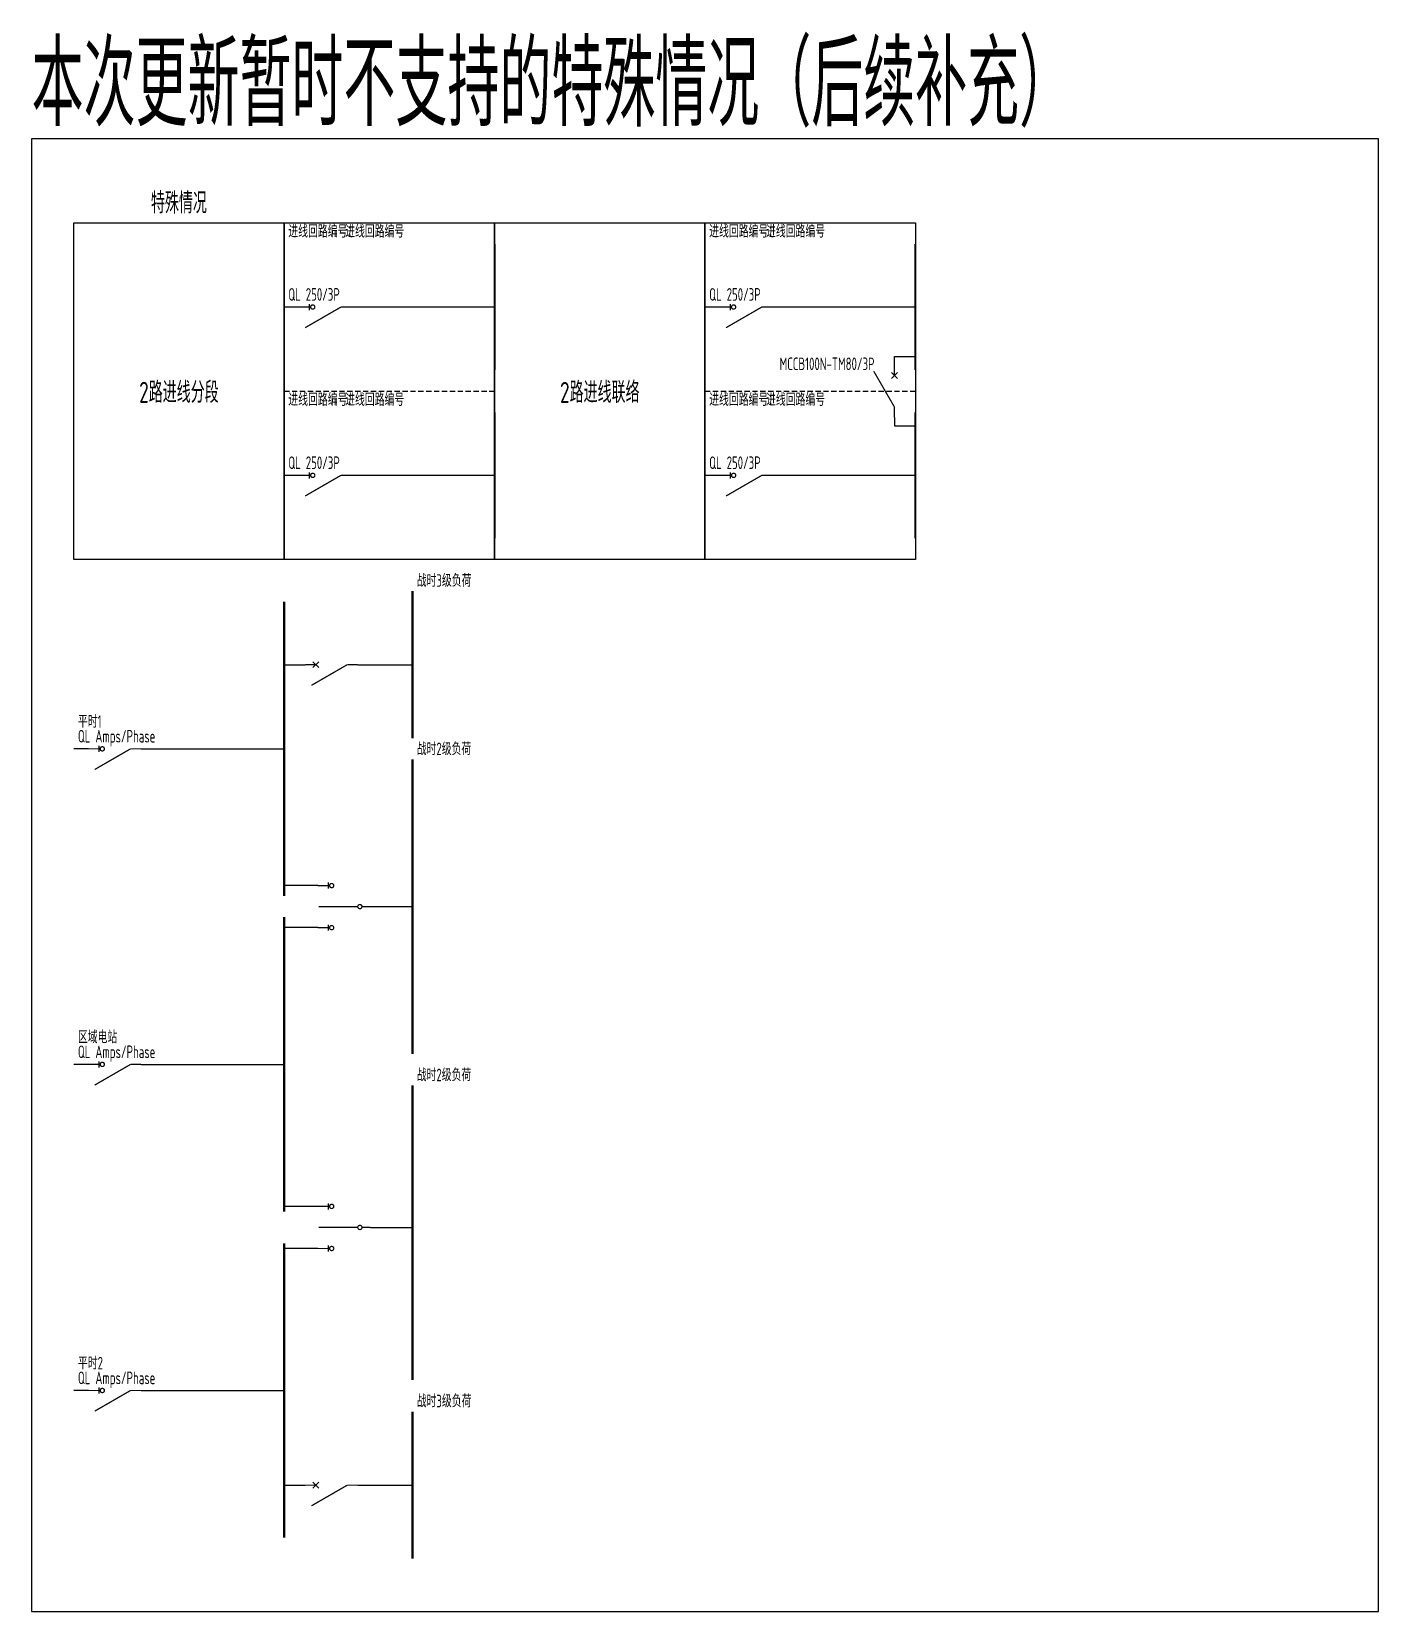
# Model space of a CAD drawing. Header units: millimetres. Extents: x -4800 to 350475, y -4000 to 120872.
# Drawn here: x 161741 to 193741, y 68000 to 105546 of the extents above; entities that cross this region are included whole.
import ezdxf
from ezdxf.enums import TextEntityAlignment as Align

# ---------------------------------------------------------------- set-up
doc = ezdxf.new("R2010")
doc.units = ezdxf.units.MM
doc.header["$LTSCALE"] = 500
doc.header["$MEASUREMENT"] = 0
doc.linetypes.add('HIDDEN', pattern=[0.375, 0.25, -0.125])
for name, color, linetype in [('E-POWR-DEVC', 3, 'Continuous'), ('E-UNIV-AB', 1, 'Continuous'), ('E-UNIV-NOTE', 6, 'Continuous'), ('E-UNIV-WIRE', 4, 'Continuous')]:
    doc.layers.add(name, color=color, linetype=linetype)
doc.layers.add('内框', color=8, linetype='Continuous', plot=False)
doc.layers.add('注释', color=7, linetype='Continuous', plot=False)
doc.styles.get("Standard").update_dxf_attribs({"font": ''})
doc.styles.add('TH-STYLE3', font='tssdeng.shx', dxfattribs={"width": 0.7, "bigfont": 'tssdchn.shx'})
doc.styles.get('Standard').set_extended_font_data('SimSun')

msp = doc.modelspace()

# ---------------------------------------------------------------- texts
at = {"layer": 'E-UNIV-AB', "color": 2, "style": 'TH-STYLE3', "width": 0.65}
msp.add_text('本次更新暂时不支持的特殊情况（后续补充）', height=2000, dxfattribs=at).set_placement((161741.3007829253, 104299.9999999998), align=Align.MIDDLE_LEFT)
at = {"layer": 'E-UNIV-NOTE', "style": 'TH-STYLE3', "width": 0.65}
for s, rotation, p in [('进线回路编号：', 359.9997814339466, (167841.3007829251, 100799.9999999998)), ('进线回路编号', 359.9997814339466, (169191.3007829251, 100799.9999999998)), ('进线回路编号：', 359.9997814339466, (177841.3007829252, 100799.9999999998)), ('进线回路编号', 359.9997814339466, (179191.3007829252, 100799.9999999998)), ('QL 250/3P', 359.9997814339466, (167841.3007829252, 99299.99999999981)), ('QL 250/3P', 359.9997814339466, (177841.3007829252, 99299.99999999981)), ('MCCB100N-TM80/3P', 0.0002185660534159695, (179513.4269185376, 97649.99053001385)), ('进线回路编号：', 359.9997814339466, (167841.3007829251, 96799.99999999975)), ('进线回路编号', 359.9997814339466, (169191.3007829251, 96799.99999999975)), ('进线回路编号：', 359.9997814339466, (177841.3007829252, 96799.99999999977)), ('进线回路编号', 359.9997814339466, (179191.3007829252, 96799.99999999977)), ('QL 250/3P', 359.9997814339466, (167841.3007829252, 95299.99999999981)), ('QL 250/3P', 359.9997814339466, (177841.3007829252, 95299.99999999981)), ('战时3级负荷', 359.9997814339466, (170891.3007829252, 92499.99999999981)), ('平时1', 359.9997814339466, (162841.3007829251, 89149.99999999983)), ('QL Amps/Phase', 359.9997814339466, (162841.3007829251, 88799.99999999983)), ('战时2级负荷', 359.9997814339466, (170891.3007829252, 88499.99999999983)), ('区域电站', 359.9997814339466, (162841.3007829251, 81649.99999999983)), ('QL Amps/Phase', 359.9997814339466, (162841.3007829251, 81299.99999999983)), ('战时2级负荷', 359.9997814339466, (170891.3007829252, 80749.99999999985)), ('平时2', 359.9997814339466, (162841.3007829251, 73899.99999999987)), ('QL Amps/Phase', 359.9997814339466, (162841.3007829251, 73549.99999999987)), ('战时3级负荷', 359.9997814339466, (170891.3007829252, 72999.9999999999))]:
    msp.add_text(s, height=300, rotation=rotation, dxfattribs=at).set_placement(p, align=Align.MIDDLE_LEFT)
at = {"layer": '注释', "style": 'TH-STYLE3', "width": 0.7}
for s, p in [('特殊情况', (165241.3007829251, 101499.9999999998)), ('2路进线分段', (165241.3007829251, 96999.9999999998)), ('2路进线联络', (175241.3007829252, 96999.9999999998))]:
    msp.add_text(s, height=500, dxfattribs=at).set_placement(p, align=Align.MIDDLE)

# ---------------------------------------------------------------- blocks, each defined once
blk = doc.blocks.new('E-BQL101')
at = {"color": 3, "const_width": 0.3}
for points in [[(0, 0), (0, -2.5)], [(0, -10), (-4.907477288111821, -1.5)], [(-0.75, -2.5), (0.75, -2.5)], [(0, -10), (0, -12.5)]]:
    blk.add_lwpolyline(points, dxfattribs=at)
blk.add_lwpolyline([(0.5, -3.302142464750051, 2291.831035074664), (0.4999992384566438, -3.303015128933002, 2291.831035074664)], format="xyb", dxfattribs=at)
at = {"layer": 'E-UNIV-AB', "width": 0.6, "flags": 9}
blk.add_attdef('QL', text='', height=3.988501616960122, dxfattribs=at).set_placement((2.5, -7.449999999999989), align=Align.MIDDLE)
blk = doc.blocks.new('E-BQF102')
at = {"color": 3}
for p, q in [((-0.7071067811865532, -3.207106781186553), (0.707106781186539, -1.792893218813447)), ((-0.7071067811865532, -1.792893218813447), (0.707106781186539, -3.207106781186553))]:
    blk.add_line(p, q, dxfattribs=at)
at = {"color": 3, "const_width": 0.3}
for points in [[(0, 0), (0, -2.5)], [(0, -10), (-4.907477288111821, -1.5)], [(0, -10), (0, -12.5)]]:
    blk.add_lwpolyline(points, dxfattribs=at)
at = {"layer": 'E-UNIV-AB', "width": 0.6, "flags": 9}
blk.add_attdef('QF', text='', height=3.988501616960122, dxfattribs=at).set_placement((5, -7.449999999999989), align=Align.MIDDLE)
blk = doc.blocks.new('E-BQL201')
at = {"color": 3, "const_width": 0.3}
for points in [[(0, 0), (2.499999999996362, 0)], [(2.499999999996362, -0.75), (2.499999999996362, 0.75)], [(9.499999999989086, -5), (0.1850454237719532, -5)], [(10.50000000000728, -5), (12.5, -5)], [(0, -10), (2.499999999996362, -10)], [(2.499999999996362, -10.75), (2.499999999996362, -9.25)]]:
    blk.add_lwpolyline(points, dxfattribs=at)
for points in [[(3.302142464744975, 0.5, 2291.831035074664), (3.303015128931293, 0.4999992384618963, 2291.831035074664)], [(9.999999999985448, -4.499999999985448, 2291.831035074664), (10.00087266416813, -4.500000761538104, 2291.831035074664)], [(3.302142464744975, -9.5, 2291.831035074664), (3.303015128931293, -9.50000076154538, 2291.831035074664)]]:
    blk.add_lwpolyline(points, format="xyb", dxfattribs=at)

# ---------------------------------------------------------------- linework, layer by layer
at = {"layer": 'E-POWR-DEVC', "linetype": 'HIDDEN'}
for points in [[(167741.3007829252, 96999.9999999998), (172741.3007829252, 96999.9999999998)], [(177741.3007829252, 96999.99999999981), (182741.3007829252, 96999.99999999981)]]:
    msp.add_lwpolyline(points, dxfattribs=at)
at = {"layer": 'E-UNIV-AB', "color": 2}
msp.add_lwpolyline([(161741.3007829253, 67999.99999999977), (193741.3007829252, 67999.99999999977), (193741.3007829252, 102999.9999999998), (161741.3007829253, 102999.9999999998)], close=True, dxfattribs=at)
at = {"layer": 'E-UNIV-WIRE'}
for p, q in [((168091.3007829252, 98999.9999999998), (167741.3007829252, 98999.9999999998)), ((172741.3007829252, 98999.9999999998), (169341.3007829252, 98999.9999999998)), ((178091.3007829252, 98999.99999999981), (177741.3007829252, 98999.99999999981)), ((182741.3007829252, 98999.99999999981), (179341.3007829252, 98999.99999999981)), ((182241.3007829252, 97624.99999999981), (182241.3007829252, 97824.99999999981)), ((182241.3007829252, 97824.99999999981), (182741.3007829252, 97824.99999999981)), ((182241.3007829252, 96374.99999999978), (182241.3007829252, 96174.99999999978)), ((182241.3007829252, 96174.99999999978), (182741.3007829252, 96174.99999999978)), ((168091.3007829252, 94999.9999999998), (167741.3007829252, 94999.9999999998)), ((172741.3007829252, 94999.9999999998), (169341.3007829252, 94999.9999999998)), ((178091.3007829252, 94999.99999999981), (177741.3007829252, 94999.99999999981)), ((182741.3007829252, 94999.99999999981), (179341.3007829252, 94999.99999999981)), ((167741.3007829251, 90499.9999999998), (168241.3007829251, 90499.9999999998)), ((169491.3007829251, 90499.9999999998), (170791.3007829251, 90499.9999999998)), ((163091.3007829251, 88499.99999999981), (162741.3007829251, 88499.99999999981)), ((164341.3007829251, 88499.99999999981), (167741.3007829251, 88499.99999999981)), ((168541.3007829251, 85249.99999999983), (167741.3007829251, 85249.99999999983)), ((169791.3007829251, 84749.99999999983), (170791.3007829251, 84749.99999999983)), ((168541.3007829251, 84249.99999999983), (167741.3007829251, 84249.99999999983)), ((163091.3007829251, 80999.99999999981), (162741.3007829251, 80999.99999999981)), ((164341.3007829251, 80999.99999999981), (167741.3007829251, 80999.99999999981)), ((168541.3007829251, 77624.99999999987), (167741.3007829251, 77624.99999999987)), ((169791.3007829251, 77124.99999999987), (170791.3007829251, 77124.99999999987)), ((168541.3007829251, 76624.99999999987), (167741.3007829251, 76624.99999999987)), ((163091.3007829251, 73249.99999999985), (162741.3007829251, 73249.99999999985)), ((164341.3007829251, 73249.99999999985), (167741.3007829251, 73249.99999999985)), ((167741.3007829251, 70999.9999999999), (168241.3007829251, 70999.9999999999)), ((169491.3007829251, 70999.9999999999), (170791.3007829251, 70999.9999999999))]:
    msp.add_line(p, q, dxfattribs=at)
at = {"layer": 'E-UNIV-WIRE', "const_width": 50}
for points in [[(172741.3007829252, 100499.9999999998), (172741.3007829252, 97499.99999999981)], [(182741.3007829252, 100499.9999999998), (182741.3007829252, 97499.99999999981)], [(172741.3007829252, 96499.99999999978), (172741.3007829252, 93499.99999999981)], [(182741.3007829252, 96499.99999999978), (182741.3007829252, 93499.99999999981)], [(167741.3007829251, 91999.99999999978), (167741.3007829251, 84999.99999999983)], [(170791.3007829251, 92249.99999999978), (170791.3007829251, 88749.99999999981)], [(170791.3007829251, 88249.99999999981), (170791.3007829251, 81249.99999999984)], [(167741.3007829251, 84499.9999999998), (167741.3007829251, 77499.99999999984)], [(170791.3007829251, 80499.99999999984), (170791.3007829251, 73499.99999999988)], [(167741.3007829251, 76749.99999999984), (167741.3007829251, 69749.99999999987)], [(170791.3007829251, 72749.99999999988), (170791.3007829251, 69249.9999999999)]]:
    msp.add_lwpolyline(points, dxfattribs=at)
at = {"layer": '内框'}
for points in [[(162741.3007829251, 100999.9999999998), (167741.3007829252, 100999.9999999998), (167741.3007829252, 92999.9999999998), (162741.3007829251, 92999.99999999978)], [(167741.3007829252, 100999.9999999998), (172741.3007829252, 100999.9999999998), (172741.3007829252, 92999.9999999998), (167741.3007829252, 92999.9999999998)], [(172741.3007829252, 100999.9999999998), (177741.3007829252, 100999.9999999998), (177741.3007829252, 92999.99999999981), (172741.3007829252, 92999.9999999998)], [(177741.3007829252, 100999.9999999998), (182741.3007829252, 100999.9999999998), (182741.3007829252, 92999.99999999981), (177741.3007829252, 92999.99999999981)]]:
    msp.add_lwpolyline(points, close=True, dxfattribs=at)

# ---------------------------------------------------------------- block references
at = {"layer": 'E-POWR-DEVC', "xscale": 100, "yscale": 100, "zscale": 100, "rotation": 90}
for name, p in [('E-BQL101', (168091.3007829252, 98999.9999999998)), ('E-BQL101', (178091.3007829252, 98999.99999999981)), ('E-BQL101', (168091.3007829252, 94999.9999999998)), ('E-BQL101', (178091.3007829252, 94999.99999999981)), ('E-BQF102', (168241.3007829251, 90499.9999999998)), ('E-BQL101', (163091.3007829251, 88499.99999999981)), ('E-BQL101', (163091.3007829251, 80999.99999999981)), ('E-BQL101', (163091.3007829251, 73249.99999999985)), ('E-BQF102', (168241.3007829251, 70999.9999999999))]:
    msp.add_blockref(name, p, dxfattribs=at)
at = {"layer": 'E-POWR-DEVC', "xscale": 100, "yscale": 100, "zscale": 100}
for name, p in [('E-BQF102', (182241.3007829252, 97624.99999999981)), ('E-BQL201', (168541.3007829251, 85249.99999999983)), ('E-BQL201', (168541.3007829251, 77624.99999999987))]:
    msp.add_blockref(name, p, dxfattribs=at)

msp.set_redraw_order([(e.dxf.handle, doc.entitydb.next_handle()) for e in msp.query("TEXT MTEXT ATTDEF DIMENSION ARC_DIMENSION")])  # texts and dimensions are drawn at this point

doc.saveas('drawing.dxf')
